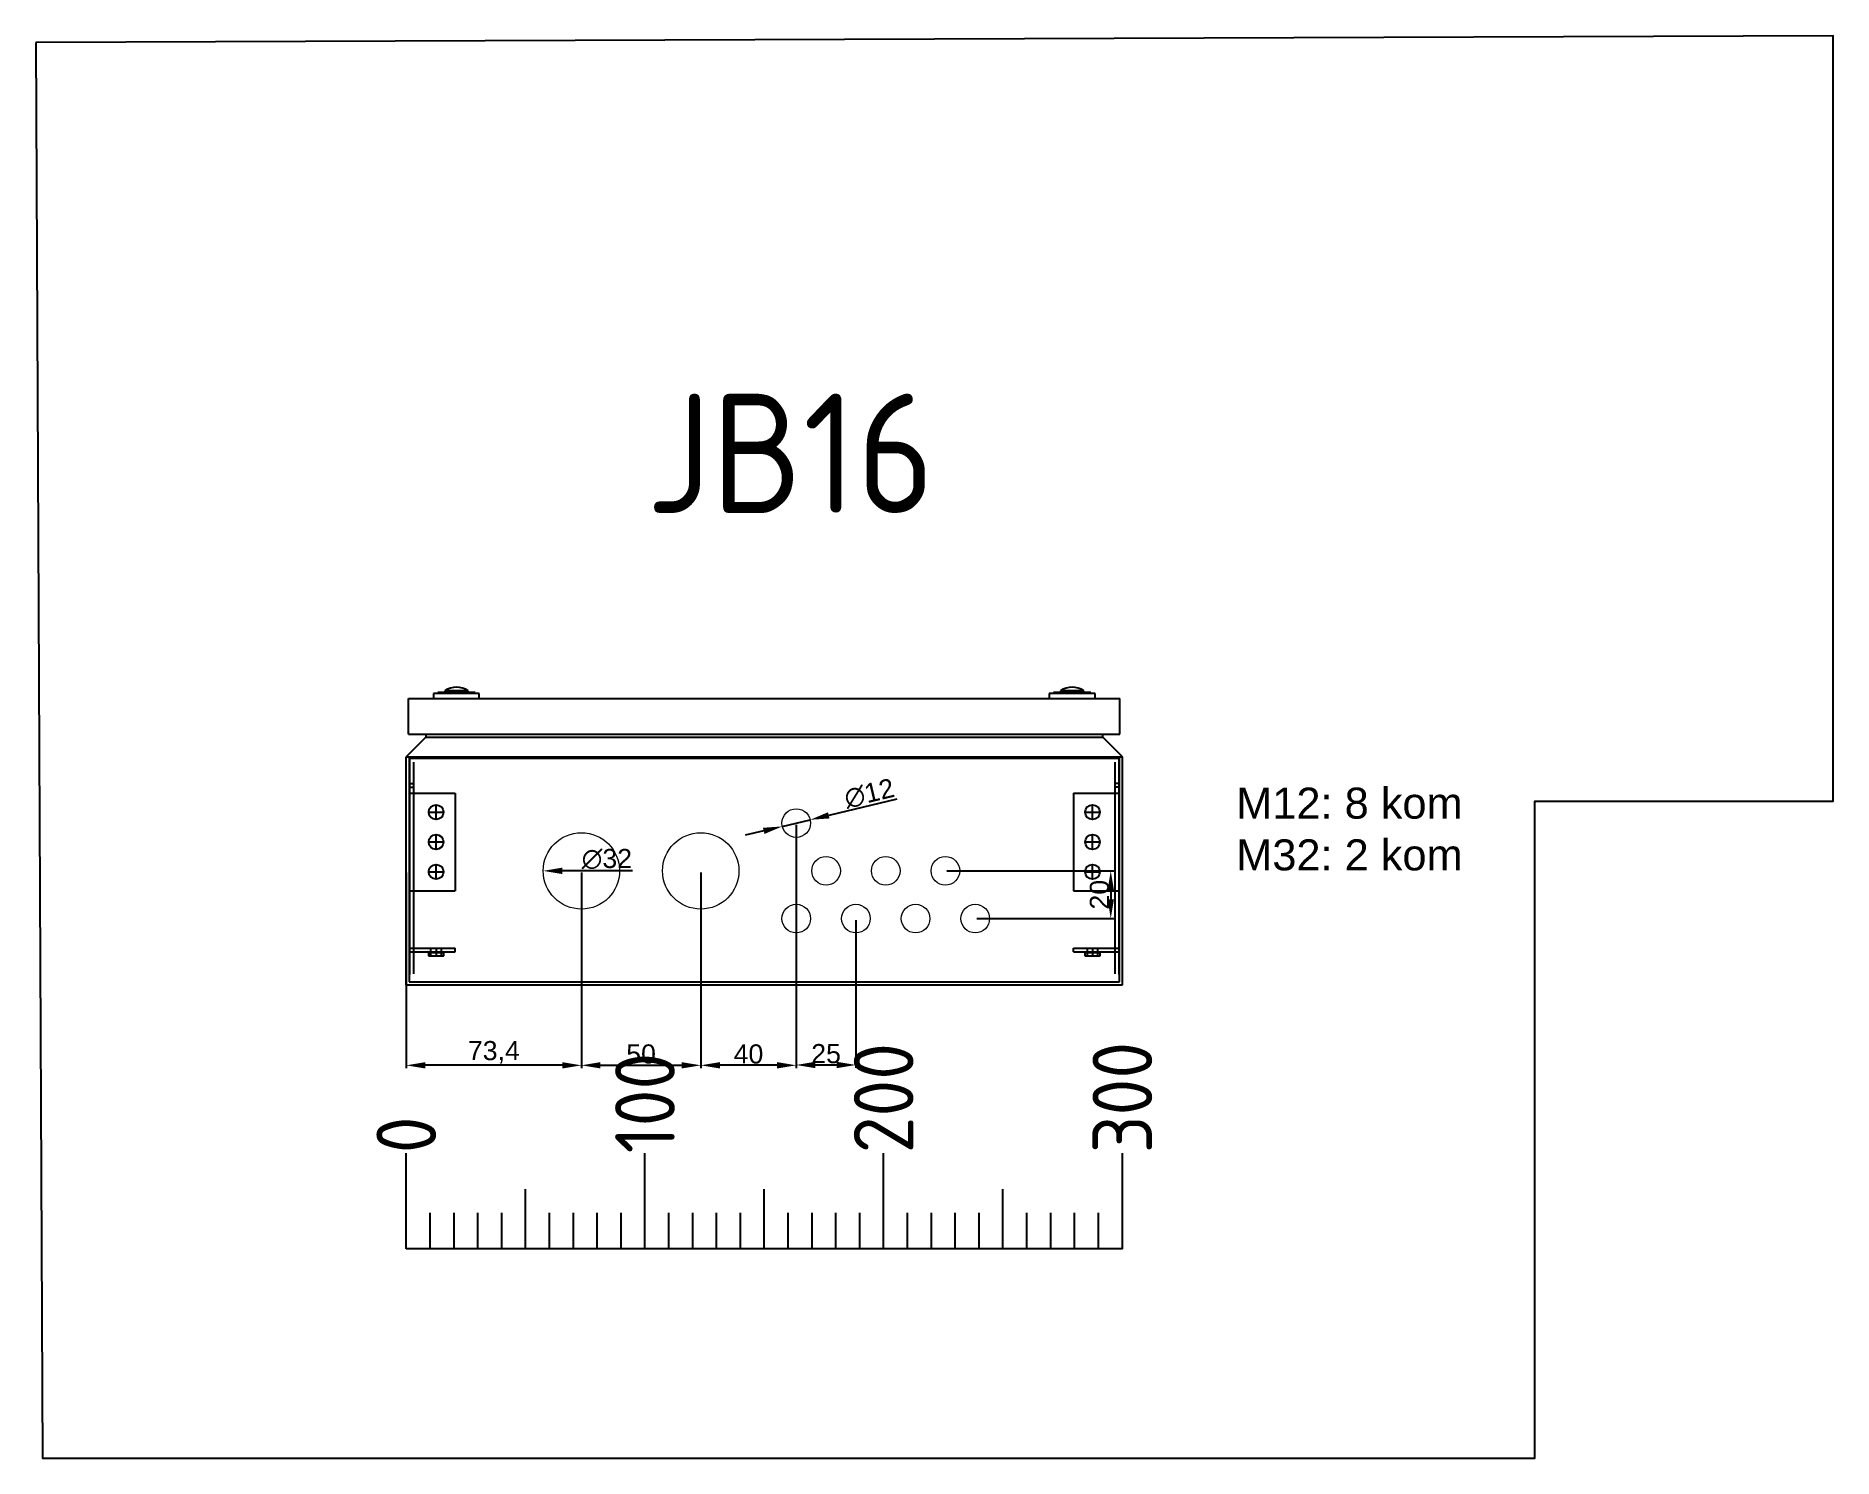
# Model space of a CAD drawing. Header units: millimetres. Extents: x 46697 to 51381, y 25488 to 34806.
# Drawn here: x 50622 to 51375, y 26824 to 27419 of the extents above; entities that cross this region are included whole.
import ezdxf
from ezdxf.enums import TextEntityAlignment as Align

# ---------------------------------------------------------------- set-up
doc = ezdxf.new("R2010")
doc.units = ezdxf.units.MM
doc.layers.add('! NO PLOT !', color=7, linetype='Continuous', true_color=0xff75dd, plot=False)
doc.layers.add('000-KOTIRANJE', color=254, linetype='Continuous', lineweight=5)
doc.layers.add('000-PI-Oprema', color=30, linetype='Continuous', lineweight=5)
doc.layers.add('000-PI-ORMAR', color=51, linetype='Continuous')
doc.layers.add('AUT_TEXT', color=7, linetype='Continuous')
doc.styles.add('PI0', font='isocpeur.ttf', dxfattribs={"width": 0.9})
doc.styles.get("Standard").update_dxf_attribs({"font": 'arial.ttf'})
doc.dimstyles.new('ISO-25-lb', dxfattribs={"dimtxt": 8, "dimasz": 8, "dimexe": 1.25, "dimexo": 0.625, "dimtad": 1, "dimdec": 1, "dimtxsty": 'Standard', "dimcen": 5, "dimadec": 0, "dimazin": 0, "dimtfac": 1, "dimtdec": 1, "dimtmove": 0, "dimatfit": 3, "dimfxl": 1, "dimarcsym": 0})

msp = doc.modelspace()

# ---------------------------------------------------------------- texts
at = {"color": 7, "style": 'PI0', "width": 0.9}
for s, p in [('200', (50976.82, 26951.22)), ('300', (51076.82, 26951.22)), ('100', (50876.82, 26951.22)), ('0', (50776.82, 26951.22))]:
    msp.add_text(s, height=25, rotation=90, dxfattribs=at).set_placement(p, align=Align.MIDDLE_LEFT)
at = {"layer": 'AUT_TEXT', "style": 'PI0', "width": 0.9}
msp.add_text('JB16', height=50, dxfattribs=at).set_placement((50937.79, 27244.47), align=Align.MIDDLE)
at = {"layer": 'AUT_TEXT', "ltscale": 0.25, "insert": (51124.53, 27104.4), "char_height": 13, "attachment_point": 1}
msp.add_mtext_dynamic_manual_height_columns('M12: 8 kom\\PM32: 2 kom', width=120.332, gutter_width=121.68, heights=[105.84], dxfattribs=at)

# ---------------------------------------------------------------- blocks, each defined once
blk = doc.blocks.new('1567.000')
at = {"layer": '! NO PLOT !'}
for p, q in [((49501.52, 33843.04), (49501.52, 33749.29)), ((49501.52, 33843.04), (49799.02, 33843.04)), ((49501.77, 33752.39), (49501.77, 33842.89)), ((49503.27, 33841.39), (49503.27, 33752.65)), ((49797.27, 33752.65), (49797.27, 33841.39)), ((49798.77, 33842.89), (49798.77, 33752.39)), ((49799.02, 33749.29), (49799.02, 33843.04)), ((49501.77, 33832.39), (49503.27, 33832.39)), ((49501.77, 33830.89), (49503.27, 33830.89)), ((49501.77, 33828.39), (49520.77, 33828.39)), ((49520.77, 33828.39), (49520.77, 33787.39)), ((49779.77, 33828.39), (49798.77, 33828.39)), ((49779.77, 33828.39), (49779.77, 33787.39)), ((49798.77, 33832.39), (49797.27, 33832.39)), ((49798.77, 33830.89), (49797.27, 33830.89)), ((49512.77, 33817.13), (49512.77, 33823.64)), ((49787.77, 33817.13), (49787.77, 33823.64)), ((49509.51, 33820.39), (49516.02, 33820.39)), ((49784.51, 33820.39), (49791.02, 33820.39)), ((49509.51, 33807.89), (49516.02, 33807.89)), ((49512.77, 33804.63), (49512.77, 33811.14)), ((49784.51, 33807.89), (49791.02, 33807.89)), ((49787.77, 33804.63), (49787.77, 33811.14)), ((49512.77, 33792.13), (49512.77, 33798.64)), ((49787.77, 33792.13), (49787.77, 33798.64)), ((49509.51, 33795.39), (49516.02, 33795.39)), ((49784.51, 33795.39), (49791.02, 33795.39)), ((49501.77, 33787.39), (49520.77, 33787.39)), ((49779.77, 33787.39), (49798.77, 33787.39)), ((49501.77, 33763.39), (49520.77, 33763.39)), ((49501.77, 33761.89), (49520.77, 33761.89)), ((49509.52, 33761.59), (49509.52, 33760.19)), ((49509.52, 33761.59), (49516.02, 33761.59)), ((49510.47, 33763.39), (49510.47, 33760.19)), ((49512.77, 33763.55), (49512.77, 33760.03)), ((49515.07, 33760.19), (49515.07, 33763.39)), ((49516.02, 33760.19), (49516.02, 33761.59)), ((49520.77, 33761.89), (49520.77, 33763.39)), ((49779.77, 33763.39), (49798.77, 33763.39)), ((49779.77, 33761.89), (49779.77, 33763.39)), ((49779.77, 33761.89), (49798.77, 33761.89)), ((49784.52, 33761.59), (49784.52, 33760.19)), ((49784.52, 33761.59), (49791.02, 33761.59)), ((49785.47, 33763.39), (49785.47, 33760.19)), ((49787.77, 33763.55), (49787.77, 33760.03)), ((49790.07, 33760.19), (49790.07, 33763.39)), ((49791.02, 33760.19), (49791.02, 33761.59)), ((49509.52, 33760.19), (49516.02, 33760.19)), ((49784.52, 33760.19), (49791.02, 33760.19)), ((49501.52, 33749.29), (49799.02, 33749.29))]:
    blk.add_line(p, q, dxfattribs=at)
for centre in [(49512.77, 33820.39), (49787.77, 33820.39), (49512.77, 33807.89), (49787.77, 33807.89), (49512.77, 33795.39), (49787.77, 33795.39)]:
    blk.add_circle(centre, 3.1, dxfattribs=at)
for centre, start, end in [((49509.22, 33761.59), 0, 90), ((49516.32, 33761.59), 90, 180), ((49784.22, 33761.59), 0, 90), ((49791.32, 33761.59), 90, 180)]:
    blk.add_arc(centre, 0.3, start, end, dxfattribs=at)
at = {"layer": '000-PI-ORMAR'}
for p, q in [((49501.27, 33868.04), (49799.27, 33868.04)), ((49501.27, 33853.04), (49501.27, 33868.04)), ((49511.67, 33870.14), (49511.67, 33868.04)), ((49530.87, 33870.14), (49511.67, 33870.14)), ((49513.47, 33870.54), (49513.47, 33870.14)), ((49529.07, 33870.54), (49513.47, 33870.54)), ((49516.37, 33871.27), (49516.37, 33870.54)), ((49526.17, 33871.27), (49516.37, 33871.27)), ((49526.17, 33870.54), (49526.17, 33871.27)), ((49529.07, 33870.14), (49529.07, 33870.54)), ((49530.87, 33868.04), (49530.87, 33870.14)), ((49769.67, 33870.14), (49769.67, 33868.04)), ((49788.87, 33870.14), (49769.67, 33870.14)), ((49771.47, 33870.54), (49771.47, 33870.14)), ((49787.07, 33870.54), (49771.47, 33870.54)), ((49774.37, 33871.27), (49774.37, 33870.54)), ((49784.17, 33871.27), (49774.37, 33871.27)), ((49784.17, 33870.54), (49784.17, 33871.27)), ((49787.07, 33870.14), (49787.07, 33870.54)), ((49788.87, 33868.04), (49788.87, 33870.14)), ((49799.27, 33853.04), (49799.27, 33868.04)), ((49508.47, 33851.76), (49500.27, 33843.56)), ((49501.27, 33853.04), (49799.27, 33853.04)), ((49508.47, 33853.04), (49508.47, 33851.76)), ((49508.47, 33851.76), (49792.07, 33851.76)), ((49792.07, 33851.76), (49792.07, 33853.04)), ((49800.27, 33843.56), (49792.07, 33851.76)), ((49500.27, 33748.04), (49500.27, 33843.56)), ((49500.27, 33843.56), (49800.27, 33843.56)), ((49800.27, 33748.04), (49800.27, 33843.56)), ((49500.27, 33748.04), (49800.27, 33748.04))]:
    blk.add_line(p, q, dxfattribs=at)
for centre in [(49521.27, 33863.72), (49779.27, 33863.72)]:
    blk.add_arc(centre, 9, 57.01329, 122.98671, dxfattribs=at)
blk = doc.blocks.new('*D450')
at = {"layer": '000-KOTIRANJE', "color": 0, "linetype": 'Continuous', "lineweight": -2, "ltscale": 0.25, "transparency": 16777216}
for p, q in [((50776.82, 27068.9), (50776.82, 26986.81)), ((50850.19, 27068.9), (50850.19, 26986.81)), ((50842.19, 26988.06), (50784.82, 26988.06))]:
    blk.add_line(p, q, dxfattribs=at)
at = {"layer": '000-KOTIRANJE', "color": 0, "ltscale": 0.25, "transparency": 16777216}
for points in [[(50784.82, 26989.39), (50784.82, 26986.73), (50776.82, 26988.06)], [(50842.19, 26989.39), (50842.19, 26986.73), (50850.19, 26988.06)]]:
    blk.add_solid(points, dxfattribs=at)
at = {"layer": 'Defpoints', "color": 0, "ltscale": 0.25, "transparency": 16777216}
for p in [(50776.82, 27069.52), (50850.19, 27069.52), (50776.82, 26988.06)]:
    blk.add_point(p, dxfattribs=at)
at = {"layer": '000-KOTIRANJE', "color": 0, "ltscale": 0.25, "transparency": 16777216, "insert": (50813.51, 26993.49), "char_height": 8, "attachment_point": 5}
blk.add_mtext('73,4', dxfattribs=at)
blk = doc.blocks.new('*D451')
at = {"layer": '000-KOTIRANJE', "color": 0, "linetype": 'Continuous', "lineweight": -2, "ltscale": 0.25, "transparency": 16777216}
for p, q in [((50850.19, 27068.9), (50850.19, 26986.81)), ((50900.19, 27068.9), (50900.19, 26986.81)), ((50858.19, 26988.06), (50892.19, 26988.06))]:
    blk.add_line(p, q, dxfattribs=at)
at = {"layer": '000-KOTIRANJE', "color": 0, "ltscale": 0.25, "transparency": 16777216}
for points in [[(50858.19, 26989.39), (50858.19, 26986.73), (50850.19, 26988.06)], [(50892.19, 26989.39), (50892.19, 26986.73), (50900.19, 26988.06)]]:
    blk.add_solid(points, dxfattribs=at)
at = {"layer": 'Defpoints', "color": 0, "ltscale": 0.25, "transparency": 16777216}
for p in [(50850.19, 27069.52), (50900.19, 27069.52), (50900.19, 26988.06)]:
    blk.add_point(p, dxfattribs=at)
at = {"layer": '000-KOTIRANJE', "color": 0, "ltscale": 0.25, "transparency": 16777216, "insert": (50875.19, 26992.77), "char_height": 8, "attachment_point": 5}
blk.add_mtext('50', dxfattribs=at)
blk = doc.blocks.new('*D452')
at = {"layer": '000-KOTIRANJE', "color": 0, "linetype": 'Continuous', "lineweight": -2, "ltscale": 0.25, "transparency": 16777216}
for p, q in [((50940.19, 27088.77), (50940.19, 26986.81)), ((50900.19, 27068.9), (50900.19, 26986.81)), ((50932.19, 26988.06), (50908.19, 26988.06))]:
    blk.add_line(p, q, dxfattribs=at)
at = {"layer": '000-KOTIRANJE', "color": 0, "ltscale": 0.25, "transparency": 16777216}
for points in [[(50908.19, 26989.39), (50908.19, 26986.73), (50900.19, 26988.06)], [(50932.19, 26989.39), (50932.19, 26986.73), (50940.19, 26988.06)]]:
    blk.add_solid(points, dxfattribs=at)
at = {"layer": 'Defpoints', "color": 0, "ltscale": 0.25, "transparency": 16777216}
for p in [(50940.19, 27089.4), (50900.19, 27069.52), (50900.19, 26988.06)]:
    blk.add_point(p, dxfattribs=at)
at = {"layer": '000-KOTIRANJE', "color": 0, "ltscale": 0.25, "transparency": 16777216, "insert": (50920.19, 26992.77), "char_height": 8, "attachment_point": 5}
blk.add_mtext('40', dxfattribs=at)
blk = doc.blocks.new('*U446')
at = {"layer": '000-PI-Oprema', "ltscale": 0.25}
blk.add_circle((0, 0), 6, dxfattribs=at)
blk = doc.blocks.new('*U447')
at = {"layer": '000-PI-Oprema', "color": 0, "linetype": 'ByBlock', "lineweight": -2, "transparency": 16777216}
for p in [(0, 0), (25, 0), (50, 0)]:
    blk.add_blockref('*U446', p, dxfattribs=at)
blk = doc.blocks.new('*U448')
at = {"layer": '000-PI-Oprema', "ltscale": 0.25}
blk.add_circle((0, 0), 6, dxfattribs=at)
blk = doc.blocks.new('*U449')
at = {"layer": '000-PI-Oprema', "color": 0, "linetype": 'ByBlock', "lineweight": -2, "transparency": 16777216}
for p in [(0, 0), (25, 0), (50, 0), (75, 0)]:
    blk.add_blockref('*U448', p, dxfattribs=at)
blk = doc.blocks.new('*D453')
at = {"layer": '000-KOTIRANJE', "color": 0, "linetype": 'Continuous', "lineweight": -2, "ltscale": 0.25, "transparency": 16777216}
for p, q in [((50940.19, 27048.91), (50940.19, 26986.95)), ((50965.19, 27048.91), (50965.19, 26986.95)), ((50948.19, 26988.2), (50957.19, 26988.2))]:
    blk.add_line(p, q, dxfattribs=at)
at = {"layer": '000-KOTIRANJE', "color": 0, "ltscale": 0.25, "transparency": 16777216}
for points in [[(50948.19, 26989.53), (50948.19, 26986.87), (50940.19, 26988.2)], [(50957.19, 26989.53), (50957.19, 26986.87), (50965.19, 26988.2)]]:
    blk.add_solid(points, dxfattribs=at)
at = {"layer": 'Defpoints', "color": 0, "ltscale": 0.25, "transparency": 16777216}
for p in [(50940.19, 27049.54), (50965.19, 27049.54), (50965.19, 26988.2)]:
    blk.add_point(p, dxfattribs=at)
at = {"layer": '000-KOTIRANJE', "color": 0, "ltscale": 0.25, "transparency": 16777216, "insert": (50952.69, 26992.91), "char_height": 8, "attachment_point": 5}
blk.add_mtext('25', dxfattribs=at)
blk = doc.blocks.new('*D454')
at = {"layer": '000-KOTIRANJE', "color": 0, "linetype": 'Continuous', "lineweight": -2, "ltscale": 0.25, "transparency": 16777216}
for p, q in [((51003.32, 27069.54), (51073.21, 27069.54)), ((51071.96, 27061.54), (51071.96, 27057.54)), ((51015.82, 27049.54), (51073.21, 27049.54))]:
    blk.add_line(p, q, dxfattribs=at)
at = {"layer": '000-KOTIRANJE', "color": 0, "ltscale": 0.25, "transparency": 16777216}
for points in [[(51070.62, 27061.54), (51073.29, 27061.54), (51071.96, 27069.54)], [(51070.62, 27057.54), (51073.29, 27057.54), (51071.96, 27049.54)]]:
    blk.add_solid(points, dxfattribs=at)
at = {"layer": 'Defpoints', "color": 0, "ltscale": 0.25, "transparency": 16777216}
for p in [(51002.69, 27069.54), (51015.19, 27049.54), (51071.96, 27049.54)]:
    blk.add_point(p, dxfattribs=at)
at = {"layer": '000-KOTIRANJE', "color": 0, "ltscale": 0.25, "transparency": 16777216, "insert": (51067.25, 27059.54), "char_height": 8, "attachment_point": 5, "rotation": 90}
blk.add_mtext('20', dxfattribs=at)
blk = doc.blocks.new('*D455')
at = {"layer": '000-KOTIRANJE', "color": 0, "linetype": 'Continuous', "lineweight": -2, "ltscale": 0.25, "transparency": 16777216}
blk.add_line((50871.53, 27069.52), (50842.19, 27069.52), dxfattribs=at)
at = {"layer": '000-KOTIRANJE', "color": 0, "ltscale": 0.25, "transparency": 16777216}
blk.add_solid([(50842.19, 27070.86), (50842.19, 27068.19), (50834.19, 27069.52)], dxfattribs=at)
at = {"layer": 'Defpoints', "color": 0, "ltscale": 0.25, "transparency": 16777216}
for p in [(50834.19, 27069.52), (50866.19, 27069.52)]:
    blk.add_point(p, dxfattribs=at)
at = {"layer": '000-KOTIRANJE', "color": 0, "ltscale": 0.25, "transparency": 16777216, "insert": (50860.86, 27074.46), "char_height": 8, "attachment_point": 5}
blk.add_mtext('∅32', dxfattribs=at)
blk = doc.blocks.new('*D456')
at = {"layer": '000-KOTIRANJE', "color": 0, "linetype": 'Continuous', "lineweight": -2, "ltscale": 0.25, "transparency": 16777216}
for p, q in [((50982.34, 27099.6), (50953.81, 27092.79)), ((50934.35, 27088.14), (50946.03, 27090.93)), ((50926.57, 27086.29), (50918.79, 27084.43))]:
    blk.add_line(p, q, dxfattribs=at)
at = {"layer": '000-KOTIRANJE', "color": 0, "ltscale": 0.25, "transparency": 16777216}
for points in [[(50953.5, 27094.08), (50954.12, 27091.49), (50946.03, 27090.93)], [(50926.26, 27087.58), (50926.88, 27084.99), (50934.35, 27088.14)]]:
    blk.add_solid(points, dxfattribs=at)
at = {"layer": 'Defpoints', "color": 0, "ltscale": 0.25, "transparency": 16777216}
for p in [(50946.03, 27090.93), (50934.35, 27088.14)]:
    blk.add_point(p, dxfattribs=at)
at = {"layer": '000-KOTIRANJE', "color": 0, "ltscale": 0.25, "transparency": 16777216, "insert": (50970.82, 27101.92), "char_height": 8, "attachment_point": 5, "rotation": 13.42624}
blk.add_mtext('∅12', dxfattribs=at)

# ---------------------------------------------------------------- dimensions: what is measured, and where the dimension line sits
at = {"layer": '000-KOTIRANJE', "ltscale": 0.25}
dim = msp.add_diameter_dim_2p(p1=(50934.35, 27088.14), p2=(50946.03, 27090.93), dimstyle='ISO-25-lb', dxfattribs=at)
dim.commit()
dim.dimension.update_dxf_attribs({"geometry": '*D456', "text_midpoint": (50971.96, 27097.12)})
for base, p1, p2, picture, middle in [((50900.19, 26988.06), (50940.19, 27089.4), (50900.19, 27069.52), '*D452', (50920.19, 26992.77)), ((50776.82, 26988.06), (50850.19, 27069.52), (50776.82, 27069.52), '*D450', (50813.51, 26993.49)), ((50900.19, 26988.06), (50850.19, 27069.52), (50900.19, 27069.52), '*D451', (50875.19, 26992.77)), ((50965.19, 26988.2), (50940.19, 27049.54), (50965.19, 27049.54), '*D453', (50952.69, 26992.91))]:
    dim = msp.add_linear_dim(base=base, p1=p1, p2=p2, dimstyle='ISO-25-lb', dxfattribs=at)
    dim.commit()
    dim.dimension.update_dxf_attribs({"geometry": picture, "text_midpoint": middle})
dim = msp.add_diameter_dim_2p(p1=(50866.19, 27069.52), p2=(50834.19, 27069.52), dimstyle='ISO-25-lb', dxfattribs=at)
dim.commit()
dim.dimension.update_dxf_attribs({"geometry": '*D455', "text_midpoint": (50860.86, 27069.52), "dimtype": 163})
dim = msp.add_linear_dim(base=(51071.96, 27049.54), p1=(51002.69, 27069.54), p2=(51015.19, 27049.54), angle=90, dimstyle='ISO-25-lb', dxfattribs=at)
dim.commit()
dim.dimension.update_dxf_attribs({"geometry": '*D454', "text_midpoint": (51067.25, 27059.54)})

# ---------------------------------------------------------------- linework, layer by layer
at = {"layer": '! NO PLOT !', "ltscale": 0.25}
msp.add_lwpolyline([(50621.67, 27416.54), (50624.45, 26823.52), (51249.64, 26823.52), (51249.64, 27098.77), (51374.58, 27098.77), (51374.58, 27419.32), (50621.67, 27416.54)], dxfattribs=at)
at = {"color": 7}
for p, q in [((50776.82, 26911.22), (50776.82, 26951.22)), ((50876.82, 26911.22), (50876.82, 26951.22)), ((50976.82, 26911.22), (50976.82, 26951.22)), ((50976.82, 26911.22), (50976.82, 26951.22)), ((50976.82, 26911.22), (50976.82, 26951.22)), ((50976.82, 26911.22), (50976.82, 26951.22)), ((50976.82, 26911.22), (50976.82, 26951.22)), ((50976.82, 26911.22), (50976.82, 26951.22)), ((50976.82, 26911.22), (50976.82, 26951.22)), ((50976.82, 26911.22), (50976.82, 26951.22)), ((51076.82, 26911.22), (51076.82, 26951.22)), ((50826.82, 26911.22), (50826.82, 26936.22)), ((50926.82, 26911.22), (50926.82, 26936.22)), ((51026.82, 26911.22), (51026.82, 26936.22)), ((50786.82, 26911.22), (50786.82, 26926.22)), ((50796.82, 26911.22), (50796.82, 26926.22)), ((50806.82, 26911.22), (50806.82, 26926.22)), ((50816.82, 26911.22), (50816.82, 26926.22)), ((50836.82, 26911.22), (50836.82, 26926.22)), ((50846.82, 26911.22), (50846.82, 26926.22)), ((50856.82, 26911.22), (50856.82, 26926.22)), ((50866.82, 26911.22), (50866.82, 26926.22)), ((50886.82, 26911.22), (50886.82, 26926.22)), ((50896.82, 26911.22), (50896.82, 26926.22)), ((50906.82, 26911.22), (50906.82, 26926.22)), ((50916.82, 26911.22), (50916.82, 26926.22)), ((50936.82, 26911.22), (50936.82, 26926.22)), ((50946.82, 26911.22), (50946.82, 26926.22)), ((50956.82, 26911.22), (50956.82, 26926.22)), ((50966.82, 26911.22), (50966.82, 26926.22)), ((50986.82, 26911.22), (50986.82, 26926.22)), ((50996.82, 26911.22), (50996.82, 26926.22)), ((51006.82, 26911.22), (51006.82, 26926.22)), ((51016.82, 26911.22), (51016.82, 26926.22)), ((51036.82, 26911.22), (51036.82, 26926.22)), ((51046.82, 26911.22), (51046.82, 26926.22)), ((51056.82, 26911.22), (51056.82, 26926.22)), ((51066.82, 26911.22), (51066.82, 26926.22)), ((51076.82, 26911.22), (50776.82, 26911.22))]:
    msp.add_line(p, q, dxfattribs=at)
at = {"layer": '000-PI-Oprema', "ltscale": 0.25}
for centre, radius in [((50940.19, 27089.54), 6), ((50850.19, 27069.52), 16), ((50900.19, 27069.52), 16)]:
    msp.add_circle(centre, radius, dxfattribs=at)

# ---------------------------------------------------------------- block references
at = {"layer": '000-PI-Oprema'}
for name, p in [('1567.000', (1276.55, -6726.27)), ('*U447', (50952.69, 27069.54)), ('*U449', (50940.19, 27049.54))]:
    msp.add_blockref(name, p, dxfattribs=at)

msp.set_redraw_order([(e.dxf.handle, doc.entitydb.next_handle()) for e in msp.query("TEXT MTEXT ATTDEF DIMENSION ARC_DIMENSION")])  # texts and dimensions are drawn at this point

doc.saveas('drawing.dxf')
